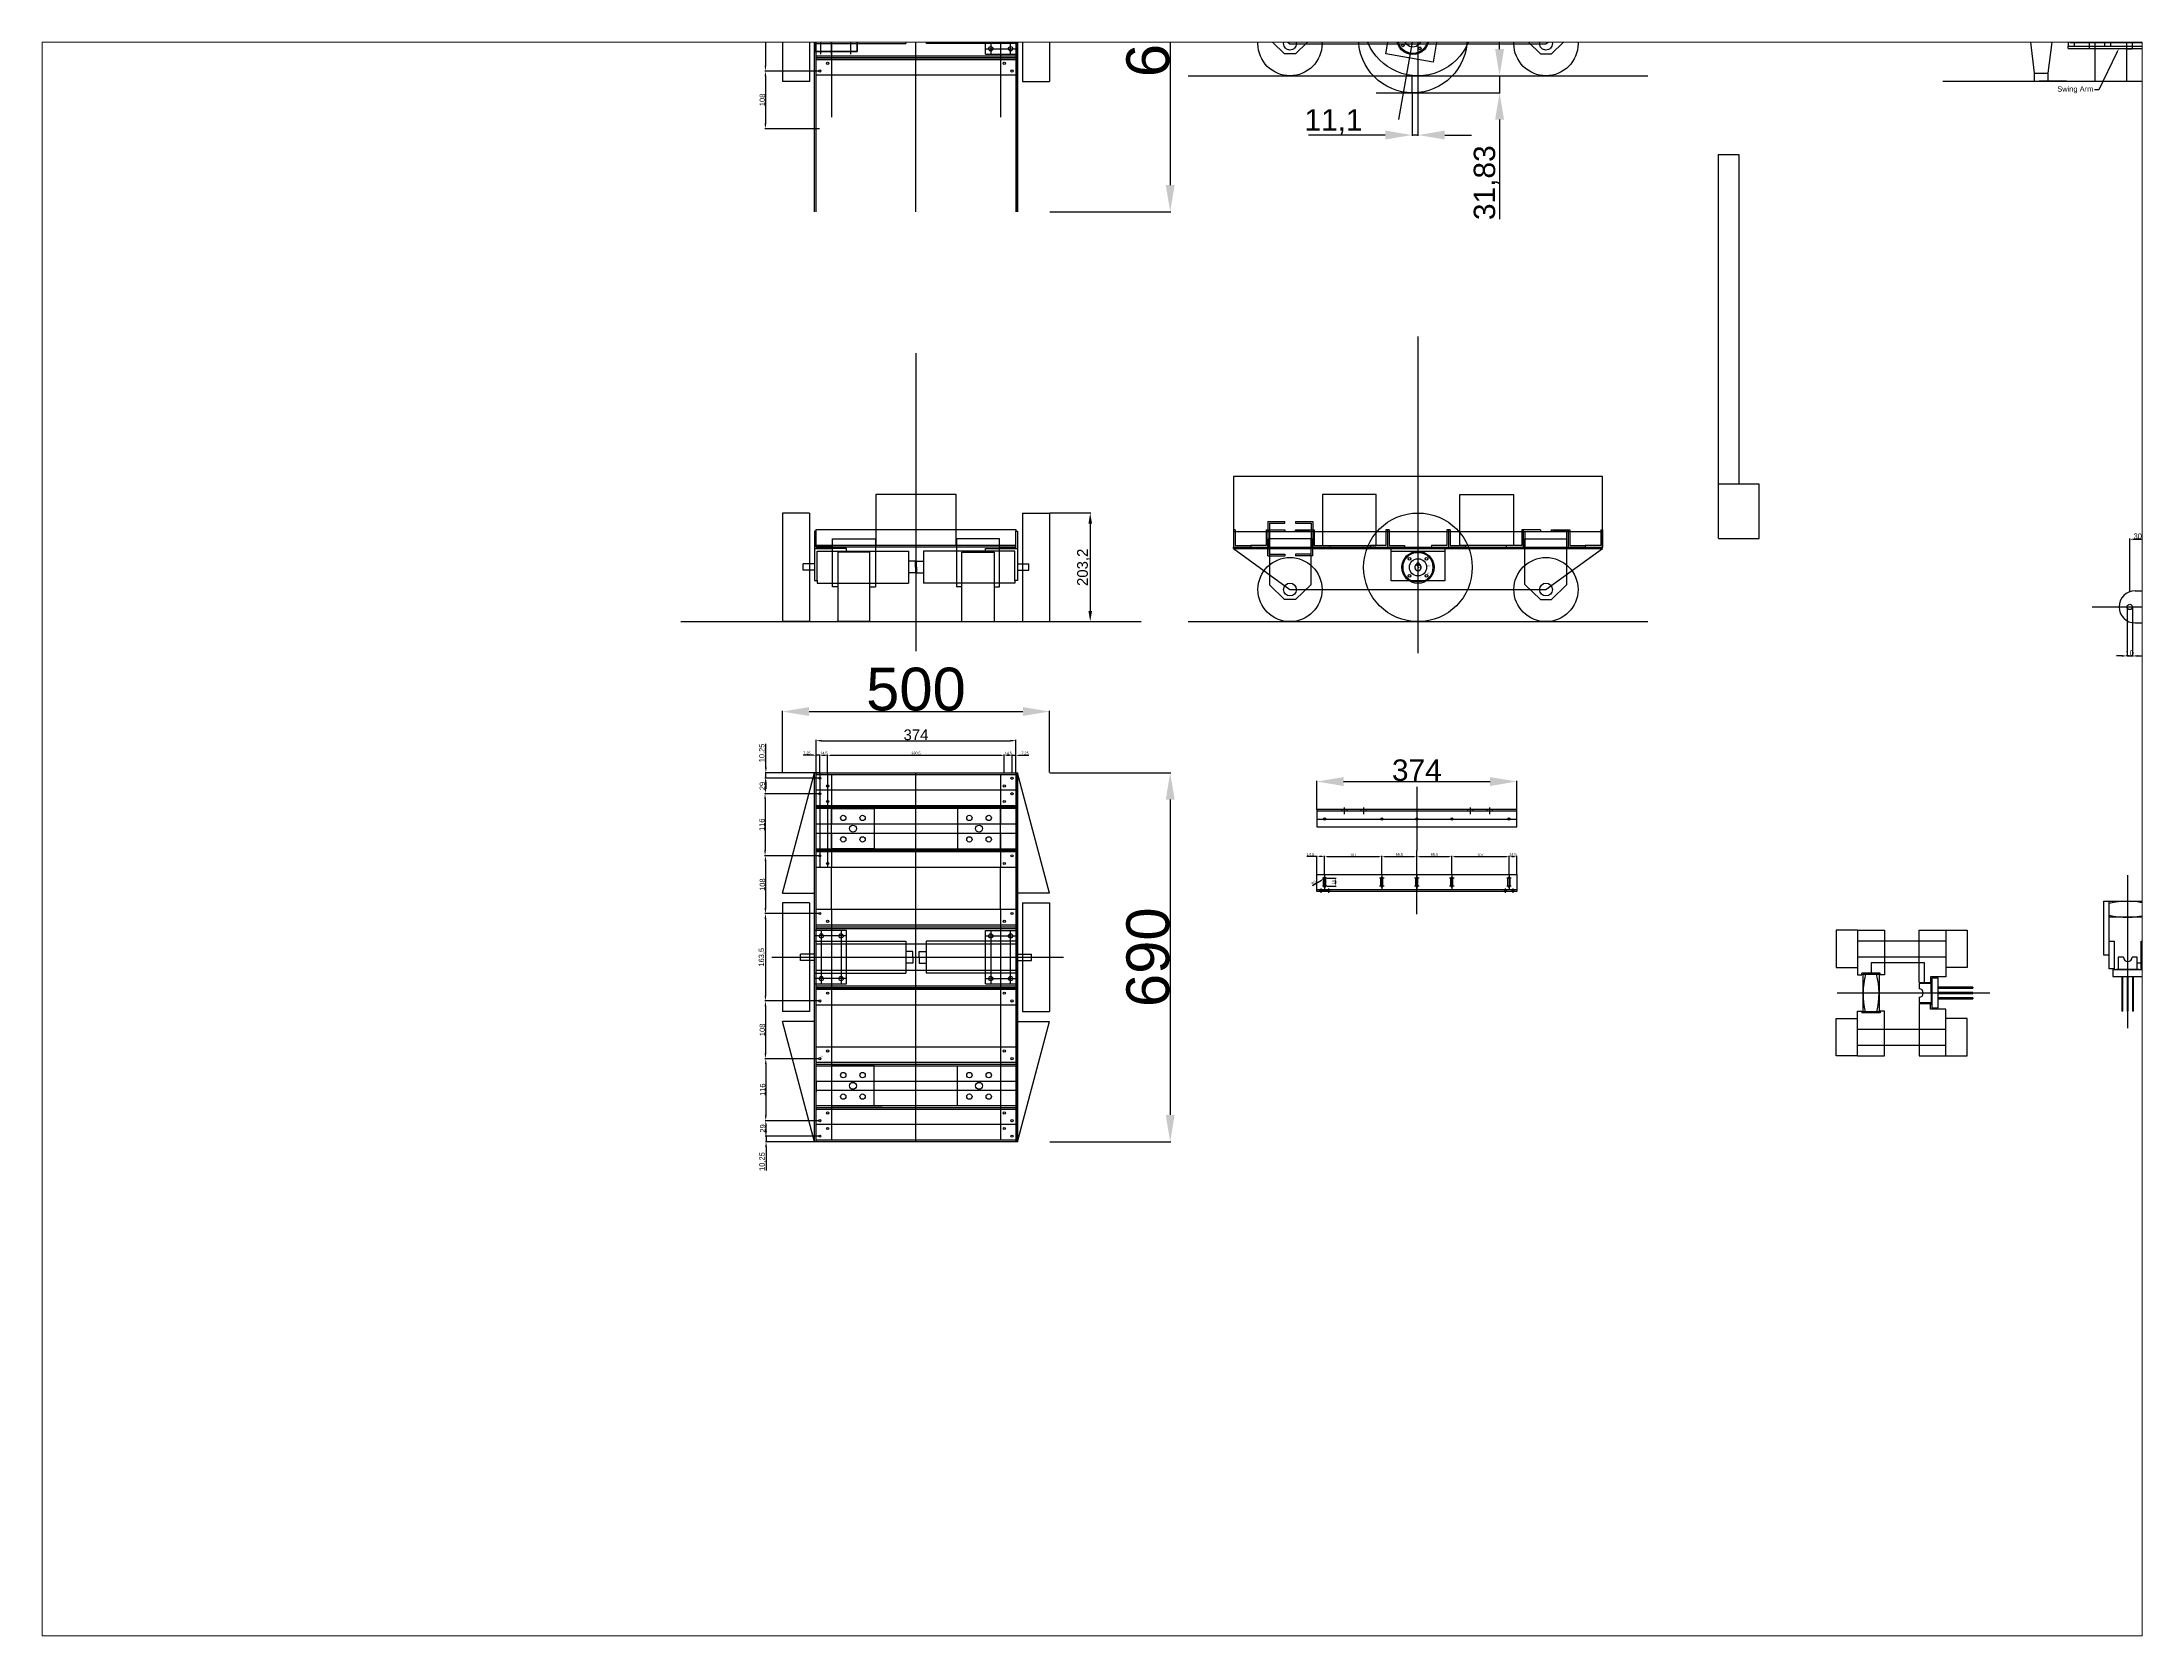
# Paper-space layout 'Layout2' of a CAD drawing. Header units: millimetres. Extents: x 26 to 231, y 20 to 176.
# The model-space entities are those that its viewports show. They can reach past a viewport. Long polylines and large blocks are cut down to what shows.
import ezdxf
from ezdxf import colors
from ezdxf.entities.mleader import LeaderData, LeaderLine
from ezdxf.math import Vec2, Vec3

# ---------------------------------------------------------------- set-up
doc = ezdxf.new("R2010")
doc.units = ezdxf.units.MM
doc.linetypes.add('ACAD_ISO03W100', pattern=[30, 12, -18])
doc.styles.get("Standard").update_dxf_attribs({"font": 'arial.ttf'})
doc.dimstyles.new('ISO-25', dxfattribs={"dimtxt": 40, "dimasz": 50, "dimexe": 1.25, "dimexo": 0.625, "dimtad": 1, "dimtxsty": 'Standard', "dimcen": 2.5, "dimadec": 0, "dimazin": 0, "dimtfac": 1, "dimtmove": 0, "dimatfit": 3, "dimfxl": 1, "dimarcsym": 0})

# ---------------------------------------------------------------- blocks, each defined once
blk = doc.blocks.new('*D1')
at = {"color": 0, "lineweight": -2, "transparency": 16777216}
for p, q in [((0, 690.6), (0, 805.8)), ((50, 804.5), (450, 804.5)), ((500, 690.6), (500, 805.8))]:
    blk.add_line(p, q, dxfattribs=at)
at = {"color": 0, "transparency": 16777216}
for points in [[(50, 812.8), (50, 796.2), (0, 804.5)], [(450, 812.8), (450, 796.2), (500, 804.5)]]:
    blk.add_solid(points, dxfattribs=at)
at = {"layer": 'Defpoints', "color": 0, "transparency": 16777216}
for p in [(500, 804.5), (0, 690), (500, 690)]:
    blk.add_point(p, dxfattribs=at)
at = {"color": 0, "transparency": 16777216, "insert": (250, 846), "char_height": 5, "attachment_point": 5}
blk.add_mtext('{\\H16x;500}', dxfattribs=at)
blk = doc.blocks.new('*D2')
at = {"color": 0, "lineweight": -2, "transparency": 16777216}
for p, q in [((500.6, 690), (726.9, 690)), ((725.6, 640), (725.6, 50)), ((500.6, 0), (726.9, 0))]:
    blk.add_line(p, q, dxfattribs=at)
at = {"color": 0, "transparency": 16777216}
for points in [[(717.3, 640), (734, 640), (725.6, 690)], [(717.3, 50), (734, 50), (725.6, 0)]]:
    blk.add_solid(points, dxfattribs=at)
at = {"layer": 'Defpoints', "color": 0, "transparency": 16777216}
for p in [(500, 690), (500, 0), (725.6, 0)]:
    blk.add_point(p, dxfattribs=at)
at = {"color": 0, "transparency": 16777216, "insert": (684.2, 345), "char_height": 5, "attachment_point": 5, "rotation": 90}
blk.add_mtext('{\\H16x;690}', dxfattribs=at)
blk = doc.blocks.new('*D3')
at = {"color": 0, "lineweight": -2, "transparency": 16777216}
for p, q in [((1019.2, 493), (1035.9, 493)), ((1019.2, 478), (1035.9, 478)), ((1034.7, 488), (1034.7, 483))]:
    blk.add_line(p, q, dxfattribs=at)
at = {"color": 0, "transparency": 16777216}
for points in [[(1033.8, 488), (1035.5, 488), (1034.7, 493)], [(1033.8, 483), (1035.5, 483), (1034.7, 478)]]:
    blk.add_solid(points, dxfattribs=at)
at = {"layer": 'Defpoints', "color": 0, "transparency": 16777216}
for p in [(1018.6, 493), (1018.6, 478), (1034.7, 478)]:
    blk.add_point(p, dxfattribs=at)
at = {"color": 0, "transparency": 16777216, "insert": (1031.5, 485.5), "char_height": 5, "attachment_point": 5, "rotation": 90}
blk.add_mtext('15', dxfattribs=at)
blk = doc.blocks.new('*D6')
at = {"color": 0, "lineweight": -2, "transparency": 16777216}
for p, q in [((63, 690.6), (63, 751.3)), ((73, 750), (427, 750)), ((437, 690.6), (437, 751.3))]:
    blk.add_line(p, q, dxfattribs=at)
at = {"color": 0, "transparency": 16777216}
for points in [[(73, 751.7), (73, 748.4), (63, 750)], [(427, 751.7), (427, 748.4), (437, 750)]]:
    blk.add_solid(points, dxfattribs=at)
at = {"layer": 'Defpoints', "color": 0, "transparency": 16777216}
for p in [(437, 750), (63, 690), (437, 690)]:
    blk.add_point(p, dxfattribs=at)
at = {"color": 0, "transparency": 16777216, "insert": (250, 760.9), "char_height": 20, "attachment_point": 5}
blk.add_mtext('374', dxfattribs=at)
blk = doc.blocks.new('*D7')
at = {"color": 0, "lineweight": -2, "transparency": 16777216}
for p, q in [((58, 722.7), (38.8, 722.7)), ((63, 691.3), (63, 723.9)), ((70.2, 722.7), (63, 722.7)), ((70.2, 690.6), (70.2, 723.9)), ((75.2, 722.7), (80.2, 722.7))]:
    blk.add_line(p, q, dxfattribs=at)
at = {"color": 0, "transparency": 16777216}
for points in [[(58, 723.5), (58, 721.8), (63, 722.7)], [(75.2, 723.5), (75.2, 721.8), (70.2, 722.7)]]:
    blk.add_solid(points, dxfattribs=at)
at = {"layer": 'Defpoints', "color": 0, "transparency": 16777216}
for p in [(70.2, 722.7), (63, 690.6), (70.2, 690)]:
    blk.add_point(p, dxfattribs=at)
at = {"color": 0, "transparency": 16777216, "insert": (45.9, 726.3), "char_height": 5, "attachment_point": 5}
blk.add_mtext('7,25', dxfattribs=at)
blk = doc.blocks.new('*D8')
at = {"color": 0, "lineweight": -2, "transparency": 16777216}
for p, q in [((70.2, 691.3), (70.2, 723.9)), ((75.2, 722.7), (79.7, 722.7)), ((84.7, 691.3), (84.7, 723.9))]:
    blk.add_line(p, q, dxfattribs=at)
at = {"color": 0, "transparency": 16777216}
for points in [[(75.2, 723.5), (75.2, 721.8), (70.2, 722.7)], [(79.7, 723.5), (79.7, 721.8), (84.7, 722.7)]]:
    blk.add_solid(points, dxfattribs=at)
at = {"layer": 'Defpoints', "color": 0, "transparency": 16777216}
for p in [(84.7, 722.7), (70.2, 690.6), (84.7, 690.6)]:
    blk.add_point(p, dxfattribs=at)
at = {"color": 0, "transparency": 16777216, "insert": (77.7, 726.3), "char_height": 5, "attachment_point": 5}
blk.add_mtext('14,5', dxfattribs=at)
blk = doc.blocks.new('*D9')
at = {"color": 0, "lineweight": -2, "transparency": 16777216}
for p, q in [((69.6, 679.8), (-33, 679.8)), ((-31.7, 669.8), (-31.7, 660.8)), ((69.6, 650.8), (-33, 650.8))]:
    blk.add_line(p, q, dxfattribs=at)
at = {"color": 0, "transparency": 16777216}
for points in [[(-33.4, 669.8), (-30, 669.8), (-31.7, 679.8)], [(-33.4, 660.8), (-30, 660.8), (-31.7, 650.8)]]:
    blk.add_solid(points, dxfattribs=at)
at = {"layer": 'Defpoints', "color": 0, "transparency": 16777216}
for p in [(70.2, 679.8), (-31.7, 650.8), (70.2, 650.8)]:
    blk.add_point(p, dxfattribs=at)
at = {"color": 0, "transparency": 16777216, "insert": (-37.4, 665.2), "char_height": 10, "attachment_point": 5, "rotation": 90}
blk.add_mtext('29', dxfattribs=at)
blk = doc.blocks.new('*D10')
at = {"color": 0, "lineweight": -2, "transparency": 16777216}
for p, q in [((69.6, 650.8), (-33.6, 650.8)), ((-32.3, 640.8), (-32.3, 544.8)), ((69.6, 534.8), (-33.6, 534.8))]:
    blk.add_line(p, q, dxfattribs=at)
at = {"color": 0, "transparency": 16777216}
for points in [[(-34, 640.8), (-30.7, 640.8), (-32.3, 650.8)], [(-34, 544.8), (-30.7, 544.8), (-32.3, 534.8)]]:
    blk.add_solid(points, dxfattribs=at)
at = {"layer": 'Defpoints', "color": 0, "transparency": 16777216}
for p in [(70.2, 650.8), (-32.3, 534.8), (70.2, 534.8)]:
    blk.add_point(p, dxfattribs=at)
at = {"color": 0, "transparency": 16777216, "insert": (-38.1, 592.8), "char_height": 10, "attachment_point": 5, "rotation": 90}
blk.add_mtext('116', dxfattribs=at)
blk = doc.blocks.new('*D11')
at = {"color": 0, "lineweight": -2, "transparency": 16777216}
for p, q in [((69.6, 534.8), (-32.9, 534.8)), ((-31.6, 524.8), (-31.6, 436.8)), ((69.6, 426.8), (-32.9, 426.8))]:
    blk.add_line(p, q, dxfattribs=at)
at = {"color": 0, "transparency": 16777216}
for points in [[(-33.3, 524.8), (-29.9, 524.8), (-31.6, 534.8)], [(-33.3, 436.8), (-29.9, 436.8), (-31.6, 426.8)]]:
    blk.add_solid(points, dxfattribs=at)
at = {"layer": 'Defpoints', "color": 0, "transparency": 16777216}
for p in [(70.2, 534.8), (-31.6, 426.8), (70.2, 426.8)]:
    blk.add_point(p, dxfattribs=at)
at = {"color": 0, "transparency": 16777216, "insert": (-37.3, 480.8), "char_height": 10, "attachment_point": 5, "rotation": 90}
blk.add_mtext('108', dxfattribs=at)
blk = doc.blocks.new('*D12')
at = {"color": 0, "lineweight": -2, "transparency": 16777216}
for p, q in [((69.6, 426.8), (-32.9, 426.8)), ((-31.6, 416.8), (-31.6, 273.2)), ((69.6, 263.2), (-32.9, 263.2))]:
    blk.add_line(p, q, dxfattribs=at)
at = {"color": 0, "transparency": 16777216}
for points in [[(-33.3, 416.8), (-30, 416.8), (-31.6, 426.8)], [(-33.3, 273.2), (-30, 273.2), (-31.6, 263.2)]]:
    blk.add_solid(points, dxfattribs=at)
at = {"layer": 'Defpoints', "color": 0, "transparency": 16777216}
for p in [(70.2, 426.8), (-31.6, 263.2), (70.2, 263.2)]:
    blk.add_point(p, dxfattribs=at)
at = {"color": 0, "transparency": 16777216, "insert": (-38.3, 345), "char_height": 10, "attachment_point": 5, "rotation": 90}
blk.add_mtext('163,5', dxfattribs=at)
blk = doc.blocks.new('*D13')
at = {"color": 0, "lineweight": -2, "transparency": 16777216}
for p, q in [((69.6, 263.2), (-32.9, 263.2)), ((-31.6, 253.2), (-31.6, 165.2)), ((69.6, 155.2), (-32.9, 155.2))]:
    blk.add_line(p, q, dxfattribs=at)
at = {"color": 0, "transparency": 16777216}
for points in [[(-33.3, 253.2), (-30, 253.2), (-31.6, 263.2)], [(-33.3, 165.2), (-30, 165.2), (-31.6, 155.2)]]:
    blk.add_solid(points, dxfattribs=at)
at = {"layer": 'Defpoints', "color": 0, "transparency": 16777216}
for p in [(70.2, 263.2), (-31.6, 155.2), (70.2, 155.2)]:
    blk.add_point(p, dxfattribs=at)
at = {"color": 0, "transparency": 16777216, "insert": (-37.4, 209.2), "char_height": 10, "attachment_point": 5, "rotation": 90}
blk.add_mtext('108', dxfattribs=at)
blk = doc.blocks.new('*D14')
at = {"color": 0, "lineweight": -2, "transparency": 16777216}
for p, q in [((69.6, 155.2), (-32.3, 155.2)), ((-31, 145.2), (-31, 49.3)), ((69.6, 39.3), (-32.3, 39.3))]:
    blk.add_line(p, q, dxfattribs=at)
at = {"color": 0, "transparency": 16777216}
for points in [[(-32.7, 145.2), (-29.3, 145.2), (-31, 155.2)], [(-32.7, 49.3), (-29.3, 49.3), (-31, 39.3)]]:
    blk.add_solid(points, dxfattribs=at)
at = {"layer": 'Defpoints', "color": 0, "transparency": 16777216}
for p in [(70.2, 155.2), (-31, 39.3), (70.2, 39.3)]:
    blk.add_point(p, dxfattribs=at)
at = {"color": 0, "transparency": 16777216, "insert": (-36.7, 97.3), "char_height": 10, "attachment_point": 5, "rotation": 90}
blk.add_mtext('116', dxfattribs=at)
blk = doc.blocks.new('*D15')
at = {"color": 0, "lineweight": -2, "transparency": 16777216}
for p, q in [((69.6, 39.3), (-32.2, 39.3)), ((69.6, 10.3), (-32.2, 10.3)), ((-31, 34.3), (-31, 15.3))]:
    blk.add_line(p, q, dxfattribs=at)
at = {"color": 0, "transparency": 16777216}
for points in [[(-31.8, 34.3), (-30.2, 34.3), (-31, 39.3)], [(-31.8, 15.3), (-30.2, 15.3), (-31, 10.3)]]:
    blk.add_solid(points, dxfattribs=at)
at = {"layer": 'Defpoints', "color": 0, "transparency": 16777216}
for p in [(-31, 10.3), (70.2, 39.3), (70.2, 10.3)]:
    blk.add_point(p, dxfattribs=at)
at = {"color": 0, "transparency": 16777216, "insert": (-36.7, 24.8), "char_height": 10, "attachment_point": 5, "rotation": 90}
blk.add_mtext('29', dxfattribs=at)
blk = doc.blocks.new('*D16')
at = {"color": 0, "lineweight": -2, "transparency": 16777216}
for p, q in [((-30.8, 700), (-30.8, 744.1)), ((69.6, 690), (-32.1, 690)), ((69.6, 679.8), (-32.1, 679.8)), ((-30.8, 679.8), (-30.8, 690)), ((-30.8, 669.8), (-30.8, 659.8))]:
    blk.add_line(p, q, dxfattribs=at)
at = {"color": 0, "transparency": 16777216}
for points in [[(-32.5, 700), (-29.2, 700), (-30.8, 690)], [(-32.5, 669.8), (-29.2, 669.8), (-30.8, 679.8)]]:
    blk.add_solid(points, dxfattribs=at)
at = {"layer": 'Defpoints', "color": 0, "transparency": 16777216}
for p in [(-30.8, 690), (70.2, 690), (70.2, 679.8)]:
    blk.add_point(p, dxfattribs=at)
at = {"color": 0, "transparency": 16777216, "insert": (-37.5, 727.1), "char_height": 10, "attachment_point": 5, "rotation": 90}
blk.add_mtext('10,25', dxfattribs=at)
blk = doc.blocks.new('*D17')
at = {"color": 0, "lineweight": -2, "transparency": 16777216}
for p, q in [((69.6, 10.3), (-31.7, 10.3)), ((69, 0), (-31.7, 0)), ((-30.5, 20.3), (-30.5, 30.3)), ((-30.5, 10.3), (-30.5, 0)), ((-30.5, -10), (-30.5, -54.1))]:
    blk.add_line(p, q, dxfattribs=at)
at = {"color": 0, "transparency": 16777216}
for points in [[(-32.2, 20.3), (-28.8, 20.3), (-30.5, 10.3)], [(-32.2, -10), (-28.8, -10), (-30.5, 0)]]:
    blk.add_solid(points, dxfattribs=at)
at = {"layer": 'Defpoints', "color": 0, "transparency": 16777216}
for p in [(-30.5, 0), (69.6, 0), (70.2, 10.3)]:
    blk.add_point(p, dxfattribs=at)
at = {"color": 0, "transparency": 16777216, "insert": (-37.1, -37.1), "char_height": 10, "attachment_point": 5, "rotation": 90}
blk.add_mtext('10,25', dxfattribs=at)
blk = doc.blocks.new('*D18')
at = {"color": 0, "lineweight": -2, "transparency": 16777216}
for p, q in [((84.7, 691.9), (84.7, 723.9)), ((89.7, 722.7), (410.3, 722.7)), ((415.3, 691.9), (415.3, 723.9))]:
    blk.add_line(p, q, dxfattribs=at)
at = {"color": 0, "transparency": 16777216}
for points in [[(89.7, 723.5), (89.7, 721.8), (84.7, 722.7)], [(410.3, 723.5), (410.3, 721.8), (415.3, 722.7)]]:
    blk.add_solid(points, dxfattribs=at)
at = {"layer": 'Defpoints', "color": 0, "transparency": 16777216}
for p in [(415.3, 722.7), (84.7, 691.3), (415.3, 691.3)]:
    blk.add_point(p, dxfattribs=at)
at = {"color": 0, "transparency": 16777216, "insert": (250, 726.3), "char_height": 5, "attachment_point": 5}
blk.add_mtext('330,5', dxfattribs=at)
blk = doc.blocks.new('*D19')
at = {"color": 0, "lineweight": -2, "transparency": 16777216}
for p, q in [((415.3, 690.6), (415.3, 723.9)), ((420.3, 722.7), (424.8, 722.7)), ((429.8, 690.6), (429.8, 723.9))]:
    blk.add_line(p, q, dxfattribs=at)
at = {"color": 0, "transparency": 16777216}
for points in [[(420.3, 723.5), (420.3, 721.8), (415.3, 722.7)], [(424.8, 723.5), (424.8, 721.8), (429.8, 722.7)]]:
    blk.add_solid(points, dxfattribs=at)
at = {"layer": 'Defpoints', "color": 0, "transparency": 16777216}
for p in [(429.8, 722.7), (415.3, 690), (429.8, 690)]:
    blk.add_point(p, dxfattribs=at)
at = {"color": 0, "transparency": 16777216, "insert": (422.5, 726.3), "char_height": 5, "attachment_point": 5}
blk.add_mtext('14,5', dxfattribs=at)
blk = doc.blocks.new('*D20')
at = {"color": 0, "lineweight": -2, "transparency": 16777216}
for p, q in [((424.8, 722.7), (419.8, 722.7)), ((429.8, 691.2), (429.8, 723.9)), ((429.8, 722.7), (437, 722.7)), ((437, 691.2), (437, 723.9)), ((442, 722.7), (461.2, 722.7))]:
    blk.add_line(p, q, dxfattribs=at)
at = {"color": 0, "transparency": 16777216}
for points in [[(424.8, 723.5), (424.8, 721.8), (429.8, 722.7)], [(442, 723.5), (442, 721.8), (437, 722.7)]]:
    blk.add_solid(points, dxfattribs=at)
at = {"layer": 'Defpoints', "color": 0, "transparency": 16777216}
for p in [(437, 722.7), (429.8, 690.6), (437, 690.6)]:
    blk.add_point(p, dxfattribs=at)
at = {"color": 0, "transparency": 16777216, "insert": (454.1, 726.3), "char_height": 5, "attachment_point": 5}
blk.add_mtext('7,25', dxfattribs=at)
blk = doc.blocks.new('*D21')
at = {"color": 0, "lineweight": -2, "transparency": 16777216}
for p, q in [((1000, 533.3), (981.2, 533.3)), ((1000, 500.6), (1000, 534.5)), ((1009.5, 533.3), (1005, 533.3)), ((1014.5, 500.6), (1014.5, 534.5))]:
    blk.add_line(p, q, dxfattribs=at)
at = {"color": 0, "transparency": 16777216}
for points in [[(1005, 534.1), (1005, 532.5), (1000, 533.3)], [(1009.5, 534.1), (1009.5, 532.5), (1014.5, 533.3)]]:
    blk.add_solid(points, dxfattribs=at)
at = {"layer": 'Defpoints', "color": 0, "transparency": 16777216}
for p in [(1014.5, 533.3), (1000, 500), (1014.5, 500)]:
    blk.add_point(p, dxfattribs=at)
at = {"color": 0, "transparency": 16777216, "insert": (988.1, 536.9), "char_height": 5, "attachment_point": 5}
blk.add_mtext('14,5', dxfattribs=at)
blk = doc.blocks.new('*D22')
at = {"color": 0, "lineweight": -2, "transparency": 16777216}
for p, q in [((1014.5, 501.2), (1014.5, 534.5)), ((1019.5, 533.2), (1116.5, 533.2)), ((1121.5, 500.6), (1121.5, 534.5))]:
    blk.add_line(p, q, dxfattribs=at)
at = {"color": 0, "transparency": 16777216}
for points in [[(1019.5, 534), (1019.5, 532.4), (1014.5, 533.2)], [(1116.5, 534), (1116.5, 532.4), (1121.5, 533.2)]]:
    blk.add_solid(points, dxfattribs=at)
at = {"layer": 'Defpoints', "color": 0, "transparency": 16777216}
for p in [(1121.5, 533.2), (1014.5, 500.6), (1121.5, 500)]:
    blk.add_point(p, dxfattribs=at)
at = {"color": 0, "transparency": 16777216, "insert": (1068, 536.4), "char_height": 5, "attachment_point": 5}
blk.add_mtext('107', dxfattribs=at)
blk = doc.blocks.new('*D23')
at = {"color": 0, "lineweight": -2, "transparency": 16777216}
for p, q in [((1121.5, 500.6), (1121.5, 534.5)), ((1126.5, 533.2), (1182, 533.2)), ((1187, 501.2), (1187, 534.5))]:
    blk.add_line(p, q, dxfattribs=at)
at = {"color": 0, "transparency": 16777216}
for points in [[(1126.5, 534), (1126.5, 532.4), (1121.5, 533.2)], [(1182, 534), (1182, 532.4), (1187, 533.2)]]:
    blk.add_solid(points, dxfattribs=at)
at = {"layer": 'Defpoints', "color": 0, "transparency": 16777216}
for p in [(1187, 533.2), (1121.5, 500), (1187, 500.6)]:
    blk.add_point(p, dxfattribs=at)
at = {"color": 0, "transparency": 16777216, "insert": (1154.2, 536.8), "char_height": 5, "attachment_point": 5}
blk.add_mtext('65,5', dxfattribs=at)
blk = doc.blocks.new('*D24')
at = {"color": 0, "lineweight": -2, "transparency": 16777216}
for p, q in [((1187, 500.6), (1187, 534.5)), ((1192, 533.2), (1247.5, 533.2)), ((1252.5, 500.6), (1252.5, 534.5))]:
    blk.add_line(p, q, dxfattribs=at)
at = {"color": 0, "transparency": 16777216}
for points in [[(1192, 534), (1192, 532.4), (1187, 533.2)], [(1247.5, 534), (1247.5, 532.4), (1252.5, 533.2)]]:
    blk.add_solid(points, dxfattribs=at)
at = {"layer": 'Defpoints', "color": 0, "transparency": 16777216}
for p in [(1252.5, 533.2), (1187, 500), (1252.5, 500)]:
    blk.add_point(p, dxfattribs=at)
at = {"color": 0, "transparency": 16777216, "insert": (1219.8, 536.8), "char_height": 5, "attachment_point": 5}
blk.add_mtext('65,5', dxfattribs=at)
blk = doc.blocks.new('*D25')
at = {"color": 0, "lineweight": -2, "transparency": 16777216}
for p, q in [((1252.5, 501.2), (1252.5, 534.5)), ((1257.5, 533.2), (1354.5, 533.2)), ((1359.5, 500.6), (1359.5, 534.5))]:
    blk.add_line(p, q, dxfattribs=at)
at = {"color": 0, "transparency": 16777216}
for points in [[(1257.5, 534), (1257.5, 532.4), (1252.5, 533.2)], [(1354.5, 534), (1354.5, 532.4), (1359.5, 533.2)]]:
    blk.add_solid(points, dxfattribs=at)
at = {"layer": 'Defpoints', "color": 0, "transparency": 16777216}
for p in [(1359.5, 533.2), (1252.5, 500.6), (1359.5, 500)]:
    blk.add_point(p, dxfattribs=at)
at = {"color": 0, "transparency": 16777216, "insert": (1306, 536.4), "char_height": 5, "attachment_point": 5}
blk.add_mtext('107', dxfattribs=at)
blk = doc.blocks.new('*D26')
at = {"color": 0, "lineweight": -2, "transparency": 16777216}
for p, q in [((1359.5, 500.6), (1359.5, 534.5)), ((1364.5, 533.2), (1369, 533.2)), ((1374, 500.6), (1374, 534.5))]:
    blk.add_line(p, q, dxfattribs=at)
at = {"color": 0, "transparency": 16777216}
for points in [[(1364.5, 534), (1364.5, 532.4), (1359.5, 533.2)], [(1369, 534), (1369, 532.4), (1374, 533.2)]]:
    blk.add_solid(points, dxfattribs=at)
at = {"layer": 'Defpoints', "color": 0, "transparency": 16777216}
for p in [(1374, 533.2), (1359.5, 500), (1374, 500)]:
    blk.add_point(p, dxfattribs=at)
at = {"color": 0, "transparency": 16777216, "insert": (1366.8, 536.8), "char_height": 5, "attachment_point": 5}
blk.add_mtext('14,5', dxfattribs=at)
blk = doc.blocks.new('*D27')
at = {"color": 0, "lineweight": -2, "transparency": 16777216}
for p, q in [((1000, 621.6), (1000, 674.8)), ((1050, 673.6), (1324, 673.6)), ((1374, 621.6), (1374, 674.8))]:
    blk.add_line(p, q, dxfattribs=at)
at = {"color": 0, "transparency": 16777216}
for points in [[(1050, 681.9), (1050, 665.2), (1000, 673.6)], [(1324, 681.9), (1324, 665.2), (1374, 673.6)]]:
    blk.add_solid(points, dxfattribs=at)
at = {"layer": 'Defpoints', "color": 0, "transparency": 16777216}
for p in [(1374, 673.6), (1000, 621), (1374, 621)]:
    blk.add_point(p, dxfattribs=at)
at = {"color": 0, "transparency": 16777216, "insert": (1187, 694.6), "char_height": 40, "attachment_point": 5}
blk.add_mtext('374', dxfattribs=at)
blk = doc.blocks.new('*D28')
at = {"color": 0, "linetype": 'ACAD_ISO03W100', "lineweight": -2, "transparency": 16777216}
for p, q in [((991.8, 479.2), (1008.5, 489.4)), ((1014.5, 493), (1012.8, 492))]:
    blk.add_line(p, q, dxfattribs=at)
blk.add_arc((1014.5, 493), 2, 197.9049, 247.1309, dxfattribs=at)
at = {"color": 0, "linetype": 'ACAD_ISO03W100', "transparency": 16777216}
blk.add_solid([(1008.1, 490.1), (1009, 488.6), (1012.8, 492)], dxfattribs=at)
at = {"layer": 'Defpoints', "color": 0, "linetype": 'ACAD_ISO03W100', "transparency": 16777216}
for p in [(1012.8, 492), (1014.5, 493)]:
    blk.add_point(p, dxfattribs=at)
at = {"color": 0, "linetype": 'ACAD_ISO03W100', "transparency": 16777216, "insert": (994.2, 484.3), "char_height": 5, "attachment_point": 5, "rotation": 31.3211}
blk.add_mtext('R2', dxfattribs=at)
blk = doc.blocks.new('*D29')
at = {"color": 0, "linetype": 'ACAD_ISO03W100', "lineweight": -2, "transparency": 16777216}
for p, q in [((500.6, 1175.8), (577.3, 1175.8)), ((576, 1155.8), (576, 992.6)), ((500.6, 972.6), (577.3, 972.6))]:
    blk.add_line(p, q, dxfattribs=at)
at = {"color": 0, "linetype": 'ACAD_ISO03W100', "transparency": 16777216}
for points in [[(572.7, 1155.8), (579.4, 1155.8), (576, 1175.8)], [(572.7, 992.6), (579.4, 992.6), (576, 972.6)]]:
    blk.add_solid(points, dxfattribs=at)
at = {"layer": 'Defpoints', "color": 0, "linetype": 'ACAD_ISO03W100', "transparency": 16777216}
for p in [(500, 1175.8), (500, 972.6), (576, 972.6)]:
    blk.add_point(p, dxfattribs=at)
at = {"color": 0, "linetype": 'ACAD_ISO03W100', "transparency": 16777216, "insert": (563.4, 1074.2), "char_height": 20, "attachment_point": 5, "rotation": 90}
blk.add_mtext('203,2', dxfattribs=at)
blk = doc.blocks.new('*D30')
at = {"color": 0, "lineweight": -2, "transparency": 16777216}
for p, q in [((2520.7, 1029), (2520.7, 1127.9)), ((2530.7, 1126.7), (2540.7, 1126.7)), ((2550.7, 1030.7), (2550.7, 1127.9))]:
    blk.add_line(p, q, dxfattribs=at)
at = {"color": 0, "transparency": 16777216}
for points in [[(2530.7, 1128.3), (2530.7, 1125), (2520.7, 1126.7)], [(2540.7, 1128.3), (2540.7, 1125), (2550.7, 1126.7)]]:
    blk.add_solid(points, dxfattribs=at)
at = {"layer": 'Defpoints', "color": 0, "transparency": 16777216}
for p in [(2550.7, 1126.7), (2520.7, 1028.4), (2550.7, 1030.1)]:
    blk.add_point(p, dxfattribs=at)
at = {"color": 0, "transparency": 16777216, "insert": (2535.7, 1132.4), "char_height": 10, "attachment_point": 5}
blk.add_mtext('30', dxfattribs=at)
blk = doc.blocks.new('*D31')
at = {"color": 0, "lineweight": -2, "transparency": 16777216}
for p, q in [((2540.7, 1126.7), (2530.7, 1126.7)), ((2550.7, 1030.7), (2550.7, 1127.9)), ((2550.7, 1126.7), (2570.7, 1126.7)), ((2570.7, 1030.7), (2570.7, 1127.9)), ((2580.7, 1126.7), (2590.7, 1126.7))]:
    blk.add_line(p, q, dxfattribs=at)
at = {"color": 0, "transparency": 16777216}
for points in [[(2540.7, 1128.3), (2540.7, 1125), (2550.7, 1126.7)], [(2580.7, 1128.3), (2580.7, 1125), (2570.7, 1126.7)]]:
    blk.add_solid(points, dxfattribs=at)
at = {"layer": 'Defpoints', "color": 0, "transparency": 16777216}
for p in [(2570.7, 1126.7), (2550.7, 1030.1), (2570.7, 1030.1)]:
    blk.add_point(p, dxfattribs=at)
at = {"color": 0, "transparency": 16777216, "insert": (2560.7, 1132.4), "char_height": 10, "attachment_point": 5}
blk.add_mtext('20', dxfattribs=at)
blk = doc.blocks.new('*D32')
at = {"color": 0, "lineweight": -2, "transparency": 16777216}
for p, q in [((2560.7, 1126.7), (2550.7, 1126.7)), ((2570.7, 1030.7), (2570.7, 1127.9)), ((2570.7, 1126.7), (2590.7, 1126.7)), ((2590.7, 1030.7), (2590.7, 1127.9)), ((2600.7, 1126.7), (2610.7, 1126.7))]:
    blk.add_line(p, q, dxfattribs=at)
at = {"color": 0, "transparency": 16777216}
for points in [[(2560.7, 1128.3), (2560.7, 1125), (2570.7, 1126.7)], [(2600.7, 1128.3), (2600.7, 1125), (2590.7, 1126.7)]]:
    blk.add_solid(points, dxfattribs=at)
at = {"layer": 'Defpoints', "color": 0, "transparency": 16777216}
for p in [(2590.7, 1126.7), (2570.7, 1030.1), (2590.7, 1030.1)]:
    blk.add_point(p, dxfattribs=at)
at = {"color": 0, "transparency": 16777216, "insert": (2580.7, 1132.4), "char_height": 10, "attachment_point": 5}
blk.add_mtext('20', dxfattribs=at)
blk = doc.blocks.new('*D36')
at = {"color": 0, "lineweight": -2, "transparency": 16777216}
for p, q in [((2515.7, 999.5), (2515.7, 907.3)), ((2525.7, 999.5), (2525.7, 907.3)), ((2505.7, 908.5), (2495.7, 908.5)), ((2515.7, 908.5), (2525.7, 908.5)), ((2535.7, 908.5), (2545.7, 908.5))]:
    blk.add_line(p, q, dxfattribs=at)
at = {"color": 0, "transparency": 16777216}
for points in [[(2505.7, 910.2), (2505.7, 906.8), (2515.7, 908.5)], [(2535.7, 910.2), (2535.7, 906.8), (2525.7, 908.5)]]:
    blk.add_solid(points, dxfattribs=at)
at = {"layer": 'Defpoints', "color": 0, "transparency": 16777216}
for p in [(2515.7, 1000.1), (2525.7, 1000.1), (2525.7, 908.5)]:
    blk.add_point(p, dxfattribs=at)
at = {"color": 0, "transparency": 16777216, "insert": (2520.7, 914.2), "char_height": 10, "attachment_point": 5}
blk.add_mtext('10', dxfattribs=at)
blk = doc.blocks.new('*D37')
at = {"color": 0, "lineweight": -2, "transparency": 16777216}
for p, q in [((2566.7, 999.5), (2566.7, 907.7)), ((2574.7, 999.5), (2574.7, 907.7)), ((2556.7, 908.9), (2546.7, 908.9)), ((2566.7, 908.9), (2574.7, 908.9)), ((2584.7, 908.9), (2594.7, 908.9))]:
    blk.add_line(p, q, dxfattribs=at)
at = {"color": 0, "transparency": 16777216}
for points in [[(2556.7, 910.6), (2556.7, 907.3), (2566.7, 908.9)], [(2584.7, 910.6), (2584.7, 907.3), (2574.7, 908.9)]]:
    blk.add_solid(points, dxfattribs=at)
at = {"layer": 'Defpoints', "color": 0, "transparency": 16777216}
for p in [(2566.7, 1000.1), (2574.7, 1000.1), (2574.7, 908.9)]:
    blk.add_point(p, dxfattribs=at)
at = {"color": 0, "transparency": 16777216, "insert": (2570.7, 914.7), "char_height": 10, "attachment_point": 5}
blk.add_mtext('8', dxfattribs=at)
blk = doc.blocks.new('*D38')
at = {"color": 0, "lineweight": -2, "transparency": 16777216}
for p, q in [((1341.8, 2043.5), (1341.8, 2093.5)), ((1252, 1993.5), (1343.1, 1993.5)), ((1341.8, 1993.5), (1341.8, 1961.6)), ((1252, 1961.6), (1343.1, 1961.6)), ((1341.8, 1911.6), (1341.8, 1725.4))]:
    blk.add_line(p, q, dxfattribs=at)
at = {"color": 0, "transparency": 16777216}
for points in [[(1333.5, 2043.5), (1350.2, 2043.5), (1341.8, 1993.5)], [(1333.5, 1911.6), (1350.2, 1911.6), (1341.8, 1961.6)]]:
    blk.add_solid(points, dxfattribs=at)
at = {"layer": 'Defpoints', "color": 0, "transparency": 16777216}
for p in [(1251.4, 1993.5), (1341.8, 1993.5), (1251.4, 1961.6)]:
    blk.add_point(p, dxfattribs=at)
at = {"color": 0, "transparency": 16777216, "insert": (1317.2, 1793.5), "char_height": 40, "attachment_point": 5, "rotation": 90}
blk.add_mtext('31,83', dxfattribs=at)
blk = doc.blocks.new('*D39')
at = {"color": 0, "lineweight": -2, "transparency": 16777216}
for p, q in [((1178.1, 1961), (1178.1, 1881.4)), ((1189.2, 1940.6), (1189.2, 1881.4)), ((1128.1, 1882.6), (984.2, 1882.6)), ((1189.2, 1882.6), (1178.1, 1882.6)), ((1239.2, 1882.6), (1289.2, 1882.6))]:
    blk.add_line(p, q, dxfattribs=at)
at = {"color": 0, "transparency": 16777216}
for points in [[(1128.1, 1891), (1128.1, 1874.3), (1178.1, 1882.6)], [(1239.2, 1891), (1239.2, 1874.3), (1189.2, 1882.6)]]:
    blk.add_solid(points, dxfattribs=at)
at = {"layer": 'Defpoints', "color": 0, "transparency": 16777216}
for p in [(1178.1, 1961.6), (1189.2, 1941.2), (1189.2, 1882.6)]:
    blk.add_point(p, dxfattribs=at)
at = {"color": 0, "transparency": 16777216, "insert": (1031.1, 1907.3), "char_height": 40, "attachment_point": 5}
blk.add_mtext('11,1', dxfattribs=at)
blk = doc.blocks.new('*D41')
at = {"color": 0, "lineweight": -2, "transparency": 16777216}
for p, q in [((500.6, 2429.1), (726.9, 2429.1)), ((725.6, 2379.1), (725.6, 1789.1)), ((500.6, 1739.1), (726.9, 1739.1))]:
    blk.add_line(p, q, dxfattribs=at)
at = {"color": 0, "transparency": 16777216}
for points in [[(717.3, 2379.1), (734, 2379.1), (725.6, 2429.1)], [(717.3, 1789.1), (734, 1789.1), (725.6, 1739.1)]]:
    blk.add_solid(points, dxfattribs=at)
at = {"layer": 'Defpoints', "color": 0, "transparency": 16777216}
for p in [(500, 2429.1), (500, 1739.1), (725.6, 1739.1)]:
    blk.add_point(p, dxfattribs=at)
at = {"color": 0, "transparency": 16777216, "insert": (684.2, 2084.1), "char_height": 5, "attachment_point": 5, "rotation": 90}
blk.add_mtext('{\\H16x;690}', dxfattribs=at)
blk = doc.blocks.new('*D51')
at = {"color": 0, "lineweight": -2, "transparency": 16777216}
for p, q in [((69.6, 2165.8), (-32.9, 2165.8)), ((-31.6, 2155.8), (-31.6, 2012.3)), ((69.6, 2002.3), (-32.9, 2002.3))]:
    blk.add_line(p, q, dxfattribs=at)
at = {"color": 0, "transparency": 16777216}
for points in [[(-33.3, 2155.8), (-30, 2155.8), (-31.6, 2165.8)], [(-33.3, 2012.3), (-30, 2012.3), (-31.6, 2002.3)]]:
    blk.add_solid(points, dxfattribs=at)
at = {"layer": 'Defpoints', "color": 0, "transparency": 16777216}
for p in [(70.3, 2165.8), (-31.6, 2002.3), (70.3, 2002.3)]:
    blk.add_point(p, dxfattribs=at)
at = {"color": 0, "transparency": 16777216, "insert": (-38.3, 2084.1), "char_height": 10, "attachment_point": 5, "rotation": 90}
blk.add_mtext('163,5', dxfattribs=at)
blk = doc.blocks.new('*D52')
at = {"color": 0, "lineweight": -2, "transparency": 16777216}
for p, q in [((69.6, 2002.3), (-32.9, 2002.3)), ((-31.6, 1992.3), (-31.6, 1904.3)), ((69.6, 1894.3), (-32.9, 1894.3))]:
    blk.add_line(p, q, dxfattribs=at)
at = {"color": 0, "transparency": 16777216}
for points in [[(-33.3, 1992.3), (-30, 1992.3), (-31.6, 2002.3)], [(-33.3, 1904.3), (-30, 1904.3), (-31.6, 1894.3)]]:
    blk.add_solid(points, dxfattribs=at)
at = {"layer": 'Defpoints', "color": 0, "transparency": 16777216}
for p in [(70.3, 2002.3), (-31.6, 1894.3), (70.3, 1894.3)]:
    blk.add_point(p, dxfattribs=at)
at = {"color": 0, "transparency": 16777216, "insert": (-37.4, 1948.3), "char_height": 10, "attachment_point": 5, "rotation": 90}
blk.add_mtext('108', dxfattribs=at)

msp = doc.modelspace()

# ---------------------------------------------------------------- linework, layer by layer
for p, q in [((60, 1739.097), (60, 2429.097)), ((440, 1739.097), (440, 2429.097)), ((0, 465), (60, 690)), ((60, 0), (60, 690)), ((440, 0), (440, 690)), ((500, 465), (440, 690)), ((0, 465), (60, 465)), ((500, 465), (440, 465)), ((2472.014, 349.021), (2472.014, 449.671)), ((2472.014, 449.671), (2482.014, 449.671)), ((2482.014, 419.671), (2482.014, 449.671)), ((2482.014, 449.671), (2552.014, 449.671)), ((2482.014, 349.021), (2482.014, 449.671)), ((2552.014, 449.671), (2552.014, 419.671)), ((2552.014, 449.671), (2552.014, 349.021)), ((2562.014, 449.671), (2552.014, 449.671)), ((2562.014, 449.671), (2562.014, 349.021)), ((2011.752, 395.866), (1971.752, 395.866)), ((1971.752, 395.866), (1971.752, 325.866)), ((2011.752, 395.866), (2061.752, 395.866)), ((2011.752, 395.866), (2011.752, 312.116)), ((2011.752, 395.866), (2011.752, 375.866)), ((2061.752, 395.866), (2061.752, 312.116)), ((2126.552, 297.866), (2126.552, 395.866)), ((2126.552, 395.866), (2176.552, 395.866)), ((2176.552, 395.866), (2176.552, 308.116)), ((2176.552, 395.866), (2216.552, 395.866)), ((2216.552, 395.866), (2216.552, 325.866)), ((2552.014, 419.671), (2482.014, 419.671)), ((2482.014, 323.171), (2482.014, 374.871)), ((2482.014, 374.871), (2492.014, 374.871)), ((2492.014, 323.171), (2492.014, 374.871)), ((2542.014, 323.171), (2542.014, 374.871)), ((2542.014, 374.871), (2552.014, 374.871)), ((2552.014, 323.171), (2552.014, 374.871)), ((1971.752, 325.866), (2011.752, 325.866)), ((2053.752, 315.116), (2019.752, 315.116)), ((2019.752, 312.116), (2019.752, 315.116)), ((2053.752, 312.116), (2053.752, 315.116)), ((2216.552, 325.866), (2176.552, 325.866)), ((2482.014, 349.021), (2472.014, 349.021)), ((2492.014, 323.171), (2482.014, 323.171)), ((2489.014, 321.171), (2489.014, 309.171)), ((2545.014, 321.171), (2489.014, 321.171)), ((2538.014, 322.171), (2496.014, 322.171)), ((2496.014, 322.171), (2496.014, 321.171)), ((2499.264, 344.871), (2499.264, 322.171)), ((2509.014, 344.871), (2499.264, 344.871)), ((2517.014, 322.171), (2534.764, 322.171)), ((2534.764, 344.871), (2525.014, 344.871)), ((2534.764, 322.171), (2534.764, 344.871)), ((2538.014, 322.171), (2538.014, 322.171)), ((2538.014, 322.171), (2538.014, 321.171)), ((2542.014, 323.171), (2552.014, 323.171)), ((2545.014, 309.171), (2545.014, 321.171)), ((2552.014, 349.021), (2562.014, 349.021)), ((2011.752, 312.116), (2019.752, 312.116)), ((2021.752, 243.116), (2021.752, 313.116)), ((2021.752, 313.116), (2051.752, 313.116)), ((2051.752, 313.116), (2051.752, 243.116)), ((2061.752, 312.116), (2053.752, 312.116)), ((2126.552, 297.866), (2148.252, 297.866)), ((2149.252, 295.866), (2126.552, 295.866)), ((2126.552, 295.866), (2126.552, 286.116)), ((2176.552, 308.116), (2148.252, 308.116)), ((2148.252, 308.116), (2148.252, 297.866)), ((2150.252, 299.116), (2149.252, 299.116)), ((2149.252, 299.116), (2149.252, 257.116)), ((2149.252, 278.116), (2149.252, 295.866)), ((2162.252, 306.116), (2150.252, 306.116)), ((2150.252, 306.116), (2150.252, 250.116)), ((2162.252, 250.116), (2162.252, 306.116)), ((2227.252, 289.116), (2162.252, 289.116)), ((2162.252, 287.116), (2227.252, 287.116)), ((2227.252, 279.116), (2162.252, 279.116)), ((2162.252, 277.116), (2227.252, 277.116)), ((2227.252, 289.116), (2227.252, 287.116)), ((2227.252, 277.116), (2227.252, 279.116)), ((2489.014, 309.171), (2545.014, 309.171)), ((2506.014, 309.171), (2506.014, 244.171)), ((2508.014, 244.171), (2508.014, 309.171)), ((2516.014, 309.171), (2516.014, 244.171)), ((2518.014, 244.171), (2518.014, 309.171)), ((2526.014, 309.171), (2526.014, 244.171)), ((2528.014, 244.171), (2528.014, 309.171)), ((2011.752, 160.431), (2011.752, 244.181)), ((2011.752, 244.181), (2019.752, 244.181)), ((2019.752, 244.181), (2019.752, 241.181)), ((2053.752, 241.181), (2019.752, 241.181)), ((2051.752, 243.116), (2021.752, 243.116)), ((2061.752, 244.181), (2053.752, 244.181)), ((2053.752, 244.181), (2053.752, 241.181)), ((2061.752, 160.431), (2061.752, 244.181)), ((2126.552, 270.116), (2126.552, 260.366)), ((2126.552, 260.366), (2149.252, 260.366)), ((2126.552, 258.366), (2126.552, 160.366)), ((2126.552, 258.366), (2148.252, 258.366)), ((2148.252, 248.116), (2148.252, 258.366)), ((2176.552, 248.116), (2148.252, 248.116)), ((2149.252, 257.116), (2150.252, 257.116)), ((2150.252, 250.116), (2162.252, 250.116)), ((2227.252, 269.116), (2162.252, 269.116)), ((2162.252, 267.116), (2227.252, 267.116)), ((2176.552, 160.366), (2176.552, 248.116)), ((2227.252, 269.116), (2227.252, 267.116)), ((2508.014, 244.171), (2506.014, 244.171)), ((2516.014, 244.171), (2518.014, 244.171)), ((2528.014, 244.171), (2526.014, 244.171)), ((60, 225), (0, 225)), ((60, 0), (0, 225)), ((440, 225), (500, 225)), ((440, 0), (500, 225)), ((1971.752, 160.366), (1971.752, 230.366)), ((1971.752, 230.366), (2011.752, 230.366)), ((2216.552, 230.366), (2176.552, 230.366)), ((2216.552, 160.366), (2216.552, 230.366)), ((2011.752, 160.366), (1971.752, 160.366)), ((2011.752, 160.431), (2061.752, 160.431)), ((2126.552, 160.366), (2176.552, 160.366)), ((2176.552, 160.366), (2216.552, 160.366))]:
    msp.add_line(p, q)
at = {"color": 1}
for p, q in [((60, 1739.097), (60, 2429.097)), ((63, 1739.097), (63, 2429.097)), ((437, 2429.097), (437, 1739.097)), ((440, 2429.097), (440, 1739.097)), ((92, 2109.097), (92, 2059.097)), ((408, 2109.097), (408, 2059.097)), ((437, 2059.097), (63, 2059.097)), ((437, 2030.097), (63, 2030.097)), ((437, 2027.097), (63, 2027.097)), ((63, 2027.097), (437, 2027.097)), ((63, 2024.097), (437, 2024.097)), ((63, 1995.097), (437, 1995.097)), ((92, 1995.097), (92, 1916.097)), ((408, 1995.097), (408, 1916.097)), ((63, 1141.695), (60, 1141.695)), ((60, 1141.695), (60, 1109.695)), ((63, 1141.695), (63, 1144.695)), ((63, 1144.695), (437, 1144.695)), ((63, 1112.695), (63, 1141.695)), ((437, 1144.695), (437, 1141.695)), ((437, 1112.695), (437, 1141.695)), ((437, 1141.695), (440, 1141.695)), ((440, 1141.695), (440, 1109.695)), ((844.166, 1144.195), (844.166, 1112.195)), ((847.166, 1144.195), (844.166, 1144.195)), ((844.166, 1141.195), (1534.166, 1141.195)), ((847.166, 1144.195), (847.166, 1115.195)), ((905.166, 1144.195), (905.166, 1115.195)), ((905.166, 1144.195), (940.166, 1144.195)), ((908.166, 1159.595), (908.166, 1127.595)), ((908.166, 1159.595), (940.166, 1159.595)), ((908.166, 1144.195), (908.166, 1112.195)), ((908.166, 1141.195), (937.166, 1141.195)), ((911.166, 1156.595), (911.166, 1127.595)), ((911.166, 1156.595), (940.166, 1156.595)), ((911.166, 1141.195), (911.166, 1112.195)), ((940.166, 1156.595), (940.166, 1159.595)), ((940.166, 1144.195), (940.166, 1141.195)), ((986.166, 1141.195), (957.166, 1141.195)), ((960.166, 1159.595), (960.166, 1156.595)), ((960.166, 1159.595), (992.166, 1159.595)), ((960.166, 1156.595), (989.166, 1156.595)), ((960.166, 1144.195), (960.166, 1141.195)), ((960.166, 1144.195), (995.166, 1144.195)), ((989.166, 1156.595), (989.166, 1127.595)), ((989.166, 1141.195), (989.166, 1112.195)), ((992.166, 1159.595), (992.166, 1127.595)), ((992.166, 1144.195), (992.166, 1112.195)), ((995.166, 1144.195), (995.166, 1115.195)), ((1129.166, 1144.195), (1129.166, 1115.195)), ((1135.166, 1144.195), (1129.166, 1144.195)), ((1132.166, 1144.195), (1132.166, 1112.195)), ((1135.166, 1144.195), (1135.166, 1115.195)), ((1243.166, 1144.195), (1243.166, 1115.195)), ((1249.166, 1144.195), (1243.166, 1144.195)), ((1246.166, 1144.195), (1246.166, 1112.195)), ((1249.166, 1144.195), (1249.166, 1115.195)), ((1383.166, 1144.195), (1383.166, 1115.195)), ((1418.166, 1144.195), (1383.166, 1144.195)), ((1386.166, 1144.195), (1386.166, 1112.195)), ((1389.166, 1141.195), (1389.166, 1112.195)), ((1392.166, 1141.195), (1421.166, 1141.195)), ((1418.166, 1144.195), (1418.166, 1141.195)), ((1438.166, 1144.195), (1438.166, 1141.195)), ((1438.166, 1144.195), (1473.166, 1144.195)), ((1470.166, 1141.195), (1441.166, 1141.195)), ((1467.166, 1141.195), (1467.166, 1112.195)), ((1470.166, 1144.195), (1470.166, 1112.195)), ((1473.166, 1144.195), (1473.166, 1115.195)), ((1531.166, 1144.195), (1531.166, 1115.195)), ((1531.166, 1144.195), (1534.166, 1144.195)), ((1534.166, 1144.195), (1534.166, 1112.195)), ((60, 1109.695), (92, 1109.695)), ((92, 1112.695), (63, 1112.695)), ((63, 1112.695), (437, 1112.695)), ((92, 1109.695), (92, 1112.695)), ((408, 1109.695), (408, 1112.695)), ((440, 1109.695), (408, 1109.695)), ((844.166, 1112.195), (1534.166, 1112.195)), ((844.166, 1109.195), (844.166, 1112.195)), ((844.166, 1109.195), (1534.166, 1109.195)), ((847.166, 1115.195), (876.166, 1115.195)), ((876.166, 1115.195), (876.166, 1112.195)), ((905.166, 1115.195), (876.166, 1115.195)), ((911.166, 1127.595), (908.166, 1127.595)), ((908.166, 1095.595), (908.166, 1127.595)), ((911.166, 1127.595), (908.166, 1127.595)), ((911.166, 1098.595), (911.166, 1127.595)), ((989.166, 1127.595), (992.166, 1127.595)), ((989.166, 1098.595), (989.166, 1127.595)), ((989.166, 1127.595), (992.166, 1127.595)), ((992.166, 1095.595), (992.166, 1127.595)), ((995.166, 1115.195), (1024.166, 1115.195)), ((1024.166, 1115.195), (1024.166, 1112.195)), ((1129.166, 1115.195), (1100.166, 1115.195)), ((1100.166, 1115.195), (1100.166, 1112.195)), ((1135.166, 1115.195), (1164.166, 1115.195)), ((1164.166, 1115.195), (1164.166, 1112.195)), ((1243.166, 1115.195), (1214.166, 1115.195)), ((1214.166, 1115.195), (1214.166, 1112.195)), ((1249.166, 1115.195), (1278.166, 1115.195)), ((1278.166, 1115.195), (1278.166, 1112.195)), ((1354.166, 1115.195), (1354.166, 1112.195)), ((1383.166, 1115.195), (1354.166, 1115.195)), ((1473.166, 1115.195), (1502.166, 1115.195)), ((1502.166, 1115.195), (1502.166, 1112.195)), ((1531.166, 1115.195), (1502.166, 1115.195)), ((1534.166, 1109.195), (1534.166, 1112.195)), ((908.166, 1095.595), (940.166, 1095.595)), ((911.166, 1098.595), (940.166, 1098.595)), ((940.166, 1098.595), (940.166, 1095.595)), ((989.166, 1098.595), (960.166, 1098.595)), ((960.166, 1098.595), (960.166, 1095.595)), ((992.166, 1095.595), (960.166, 1095.595)), ((60, 690), (440, 690)), ((60, 0), (60, 690)), ((63, 0), (63, 690)), ((63, 687), (437, 687)), ((437, 690), (437, 0)), ((440, 690), (440, 0)), ((63, 658), (437, 658)), ((63, 629), (437, 629)), ((63, 626), (437, 626)), ((63, 626), (437, 626)), ((437, 623), (63, 623)), ((437, 594), (63, 594)), ((92, 577), (92, 594)), ((408, 577), (408, 594)), ((1374, 620.994), (1000, 620.994)), ((1000, 620.994), (1000, 588.994)), ((1374, 617.994), (1000, 617.994)), ((1374, 588.994), (1374, 620.994)), ((63, 577), (437, 577)), ((1000, 588.994), (1374, 588.994)), ((63, 548), (437, 548)), ((63, 545), (437, 545)), ((63, 545), (437, 545)), ((437, 542), (63, 542)), ((437, 513), (63, 513)), ((92, 434), (92, 513)), ((408, 434), (408, 513)), ((1000, 500), (1374, 500)), ((1000, 468), (1000, 500)), ((1012.5, 478), (1012.5, 493)), ((1016.5, 478), (1016.5, 493)), ((1119.5, 478), (1119.5, 493)), ((1123.5, 478), (1123.5, 493)), ((1185, 478), (1185, 493)), ((1189, 478), (1189, 493)), ((1250.5, 478), (1250.5, 493)), ((1254.5, 478), (1254.5, 493)), ((1357.5, 478), (1357.5, 493)), ((1361.5, 478), (1361.5, 493)), ((1374, 500), (1374, 468)), ((437, 434), (63, 434)), ((1374, 471), (1000, 471)), ((1374, 468), (1000, 468)), ((437, 405), (63, 405)), ((63, 402), (437, 402)), ((63, 402), (437, 402)), ((63, 399), (437, 399)), ((63, 370), (437, 370)), ((92, 370), (92, 320)), ((408, 370), (408, 320)), ((437, 320), (63, 320)), ((437, 291), (63, 291)), ((437, 288), (63, 288)), ((63, 288), (437, 288)), ((63, 285), (437, 285)), ((63, 256), (437, 256)), ((92, 256), (92, 177)), ((408, 256), (408, 177)), ((437, 177), (63, 177)), ((437, 148), (63, 148)), ((63, 145), (437, 145)), ((63, 145), (437, 145)), ((63, 142), (437, 142)), ((63, 113), (437, 113)), ((63, 113), (63, 93)), ((437, 96), (63, 96)), ((92, 113), (92, 96)), ((408, 113), (408, 96)), ((437, 67), (63, 67)), ((63, 64), (437, 64)), ((63, 64), (437, 64)), ((63, 61), (437, 61)), ((440, 0), (60, 0)), ((437, 32), (63, 32)), ((437, 3), (63, 3))]:
    msp.add_line(p, q, dxfattribs=at)
at = {"linetype": 'ACAD_ISO03W100'}
for p, q in [((250, 1739.097), (250, 2429.097)), ((2450.167, 1000.101), (2691.239, 1000.101)), ((250, 0), (250, 690)), ((2011.752, 375.866), (2176.552, 375.866)), ((-19.392, 345), (526.089, 345)), ((2011.752, 345.866), (2176.552, 345.866)), ((2011.752, 210.366), (2176.552, 210.366)), ((2011.752, 180.366), (2176.552, 180.366))]:
    msp.add_line(p, q, dxfattribs=at)
at = {"color": 4, "linetype": 'ACAD_ISO03W100'}
for p, q in [((92, 2034.097), (92, 2252.097)), ((1216.38, 2272.063), (1152.846, 1911.745)), ((1189.166, 2272.063), (1189.166, 1941.244)), ((1189.166, 1505.821), (1189.166, 913.375)), ((250, 1474.721), (250, 917.33))]:
    msp.add_line(p, q, dxfattribs=at)
at = {"color": 4}
for p, q in [((60, 2201.097), (60, 2039.097)), ((140, 2134.097), (140, 2039.097)), ((140, 2039.097), (60, 2039.097)), ((1178.068, 1961.638), (1178.068, 1993.463))]:
    msp.add_line(p, q, dxfattribs=at)
at = {"color": 3}
for p, q in [((0, 2185.697), (0, 1982.497)), ((50.8, 2185.697), (50.8, 1982.497)), ((449.2, 2185.697), (449.2, 1982.497)), ((500, 2185.697), (500, 1982.497)), ((140, 2039.097), (140, 2134.097)), ((380, 2034.097), (380, 2134.097)), ((911.166, 2148.463), (911.166, 2062.167)), ((989.166, 2063.029), (989.166, 2148.463)), ((1389.166, 2063.029), (1389.166, 2148.463)), ((1467.166, 2148.463), (1467.166, 2062.167)), ((2445.529, 2043.563), (2445.529, 2133.563)), ((2525.529, 2133.563), (2525.529, 2043.563)), ((2335.529, 2057.663), (2335.529, 2112.663)), ((2375.529, 2057.663), (2375.529, 2112.663)), ((2375.529, 2070.163), (2375.529, 2100.163)), ((2379.529, 2112.663), (2379.529, 2057.663)), ((2400.529, 2100.163), (2400.529, 2070.163)), ((2455.529, 2113.563), (2455.529, 1983.563)), ((2515.529, 1983.563), (2515.529, 2113.563)), ((939.386, 2034.615), (911.166, 2062.167)), ((960.063, 2034.615), (989.166, 2063.029)), ((1418.27, 2034.615), (1389.166, 2063.029)), ((1438.946, 2034.615), (1467.166, 2062.167)), ((2335.529, 2057.663), (2375.529, 2057.663)), ((2342.829, 1998.563), (2335.529, 2057.663)), ((2368.229, 1998.563), (2375.529, 2057.663)), ((2379.529, 2057.663), (2375.529, 2057.663)), ((2400.529, 2070.163), (2379.529, 2070.163)), ((2455.529, 2043.563), (2445.529, 2043.563)), ((2515.529, 2043.563), (2525.529, 2043.563)), ((60, 2039.097), (140, 2039.097)), ((380, 2034.097), (440, 2034.097)), ((960.063, 2034.615), (939.386, 2034.615)), ((1418.27, 2034.615), (1438.946, 2034.615)), ((50.8, 1982.497), (0, 1982.497)), ((449.2, 1982.497), (500, 1982.497)), ((759.187, 1993.463), (1619.146, 1993.463)), ((2171.045, 1983.563), (3032.012, 1983.563)), ((2342.829, 1983.563), (2342.829, 1998.563)), ((2342.829, 1998.563), (2368.229, 1998.563)), ((2402.329, 1983.563), (2351.529, 1983.563)), ((2368.229, 1983.563), (2368.229, 1998.563)), ((2455.529, 1983.563), (2515.529, 1983.563)), ((50.8, 1175.795), (0, 1175.795)), ((0, 1175.795), (0, 972.595)), ((50.8, 1175.795), (50.8, 972.595)), ((449.2, 1175.795), (500, 1175.795)), ((449.2, 1175.795), (449.2, 972.595)), ((500, 1175.795), (500, 972.595)), ((94, 1037.595), (94, 1127.595)), ((94, 1127.595), (174, 1127.595)), ((164, 1102.595), (104, 1102.595)), ((104, 1102.595), (104, 972.595)), ((164, 972.595), (164, 1102.595)), ((174, 1127.595), (174, 1037.595)), ((406, 1127.595), (326, 1127.595)), ((326, 1127.595), (326, 1037.595)), ((336, 972.595), (336, 1102.595)), ((336, 1102.595), (396, 1102.595)), ((396, 1102.595), (396, 972.595)), ((406, 1037.595), (406, 1127.595)), ((911.166, 1127.595), (911.166, 1041.298)), ((989.166, 1127.595), (911.166, 1127.595)), ((989.166, 1042.16), (989.166, 1127.595)), ((1389.166, 1042.16), (1389.166, 1127.595)), ((1389.166, 1127.595), (1467.166, 1127.595)), ((1467.166, 1127.595), (1467.166, 1041.298)), ((104, 1037.595), (94, 1037.595)), ((164, 1037.595), (174, 1037.595)), ((336, 1037.595), (326, 1037.595)), ((396, 1037.595), (406, 1037.595)), ((939.386, 1013.746), (911.166, 1041.298)), ((960.063, 1013.746), (989.166, 1042.16)), ((1418.27, 1013.746), (1389.166, 1042.16)), ((1438.946, 1013.746), (1467.166, 1041.298)), ((960.063, 1013.746), (939.386, 1013.746)), ((1418.27, 1013.746), (1438.946, 1013.746)), ((-189.697, 972.595), (671.27, 972.595)), ((50.8, 972.595), (0, 972.595)), ((162, 972.595), (102, 972.595)), ((338, 972.595), (398, 972.595)), ((449.2, 972.595), (500, 972.595)), ((759.187, 972.595), (1619.146, 972.595)), ((50.8, 446.6), (0, 446.6)), ((0, 446.6), (0, 243.4)), ((50.8, 446.6), (50.8, 243.4)), ((449.2, 446.6), (500, 446.6)), ((449.2, 446.6), (449.2, 243.4)), ((500, 446.6), (500, 243.4)), ((2573.569, 434.671), (2552.014, 434.671)), ((120, 395), (60, 395)), ((120, 295), (120, 395)), ((380, 395), (440, 395)), ((380, 295), (380, 395)), ((2136.752, 334.671), (2036.752, 334.671)), ((2036.752, 334.671), (2036.752, 313.116)), ((2136.752, 295.866), (2136.752, 334.671)), ((2534.764, 334.671), (2573.569, 334.671)), ((60, 295), (120, 295)), ((60, 295), (120, 295)), ((380, 295), (440, 295)), ((50.8, 243.4), (0, 243.4)), ((449.2, 243.4), (500, 243.4)), ((92, 67), (63, 67)), ((172, 67), (186.5, 67))]:
    msp.add_line(p, q, dxfattribs=at)
at = {"color": 3, "linetype": 'ACAD_ISO03W100'}
for p, q in [((72, 2034.097), (72, 2134.097)), ((128, 2034.097), (128, 2134.097)), ((390, 2134.097), (390, 2034.097)), ((427, 2034.097), (427, 2134.097)), ((380, 2044.097), (440, 2044.097)), ((70.25, 690), (70.25, 513)), ((84.75, 690), (84.75, 513)), ((1187, 663.584), (1187, 544.497)), ((1000, 603.494), (1374, 603.494)), ((1187, 425.41), (1187, 544.497)), ((73, 295), (73, 395)), ((110, 395), (110, 295)), ((390, 395), (390, 295)), ((427, 295), (427, 395)), ((120, 385), (60, 385)), ((380, 385), (440, 385)), ((120, 305), (60, 305)), ((380, 305), (440, 305))]:
    msp.add_line(p, q, dxfattribs=at)
at = {"color": 7}
for p, q in [((844.166, 2137.063), (949.725, 2053.463)), ((1428.608, 2053.463), (1534.166, 2137.063)), ((949.725, 2053.463), (1428.608, 2053.463)), ((1751.192, 1128.246), (1751.192, 1846.246)), ((1751.192, 1846.246), (1789.292, 1846.246)), ((1789.292, 1846.246), (1789.292, 1229.846)), ((1534.166, 1244.195), (844.166, 1244.195)), ((844.166, 1244.195), (844.166, 1109.195)), ((1534.166, 1144.195), (1534.166, 1244.195)), ((1827.392, 1229.846), (1751.192, 1229.846)), ((1827.392, 1128.246), (1827.392, 1229.846)), ((1534.166, 1109.195), (1534.166, 1144.195)), ((844.166, 1109.195), (949.725, 1032.595)), ((1428.608, 1032.595), (1534.166, 1109.195)), ((1751.192, 1128.246), (1827.392, 1128.246)), ((949.725, 1032.595), (1428.608, 1032.595))]:
    msp.add_line(p, q, dxfattribs=at)
at = {"color": 6}
for p, q in [((1144.166, 2058.063), (1144.166, 2132.063)), ((1234.166, 2132.063), (1234.166, 2058.063)), ((231, 2114.097), (231, 2054.097)), ((244, 2084.097), (244, 2073.097)), ((256, 2084.097), (256, 2073.097)), ((269, 2114.097), (269, 2054.097)), ((1128.816, 2034.603), (1141.666, 2107.479)), ((1230.298, 2091.851), (1217.448, 2018.975)), ((2405.529, 2055.663), (2405.529, 2115.663)), ((2406.529, 2101.163), (2406.529, 2069.163)), ((60, 2054.097), (231, 2054.097)), ((244, 2073.097), (231, 2073.097)), ((256, 2073.097), (269, 2073.097)), ((440, 2054.097), (269, 2054.097)), ((1234.166, 2058.063), (1144.166, 2058.063)), ((1178.977, 2071.453), (1178.282, 2067.514)), ((1178.282, 2067.514), (1182.221, 2066.819)), ((1182.916, 2070.758), (1178.977, 2071.453)), ((1182.221, 2066.819), (1182.916, 2070.758)), ((2405.529, 2044.663), (2405.529, 2048.663)), ((2405.529, 2044.663), (2595.529, 2044.663)), ((2406.529, 2069.163), (2408.529, 2069.163)), ((2408.529, 2069.163), (2408.529, 2055.663)), ((2408.529, 2055.663), (2582.529, 2055.663)), ((2410.529, 2048.663), (2595.529, 2048.663)), ((1217.448, 2018.975), (1128.816, 2034.603)), ((1110.737, 1961.638), (1251.355, 1961.638)), ((60, 1109.695), (60, 1049.695)), ((120, 1109.695), (60, 1109.695)), ((65, 1049.695), (65, 1104.695)), ((65, 1104.695), (120, 1104.695)), ((65, 1104.695), (236, 1104.695)), ((120, 1104.695), (120, 1109.695)), ((236, 1104.695), (236, 1044.695)), ((435, 1104.695), (264, 1104.695)), ((264, 1104.695), (264, 1044.695)), ((380, 1104.695), (380, 1109.695)), ((380, 1109.695), (440, 1109.695)), ((435, 1104.695), (380, 1104.695)), ((435, 1049.695), (435, 1104.695)), ((440, 1109.695), (440, 1049.695)), ((1139.166, 1109.195), (1239.166, 1109.195)), ((1139.166, 1049.195), (1139.166, 1109.195)), ((1239.166, 1109.195), (1239.166, 1049.195)), ((60, 1080.695), (39, 1080.695)), ((39, 1068.695), (39, 1080.695)), ((60, 1068.695), (39, 1068.695)), ((60, 1079.695), (60, 1068.695)), ((249, 1085.695), (236, 1085.695)), ((249, 1063.695), (236, 1063.695)), ((249, 1074.695), (249, 1085.695)), ((249, 1074.695), (249, 1063.695)), ((251, 1074.695), (251, 1085.695)), ((251, 1085.695), (264, 1085.695)), ((251, 1074.695), (251, 1063.695)), ((251, 1063.695), (264, 1063.695)), ((440, 1080.695), (461, 1080.695)), ((440, 1079.695), (440, 1068.695)), ((440, 1068.695), (461, 1068.695)), ((461, 1068.695), (461, 1080.695)), ((1191.166, 1082.195), (1187.166, 1082.195)), ((1187.166, 1082.195), (1187.166, 1078.195)), ((1187.166, 1078.195), (1191.166, 1078.195)), ((1191.166, 1078.195), (1191.166, 1082.195)), ((60, 1049.695), (65, 1049.695)), ((65, 1049.695), (65, 1044.695)), ((65, 1044.695), (236, 1044.695)), ((435, 1044.695), (264, 1044.695)), ((440, 1049.695), (435, 1049.695)), ((435, 1049.695), (435, 1044.695)), ((1239.166, 1049.195), (1139.166, 1049.195)), ((2530.739, 1030.101), (2691.239, 1030.101)), ((2530.739, 970.101), (2691.239, 970.101)), ((60, 375), (231, 375)), ((231, 375), (231, 315)), ((244, 356), (231, 356)), ((244, 345), (244, 356)), ((256, 345), (256, 356)), ((256, 356), (269, 356)), ((440, 375), (269, 375)), ((269, 375), (269, 315)), ((60, 351), (34, 351)), ((34, 339), (34, 351)), ((60, 339), (34, 339)), ((60, 315), (231, 315)), ((244, 334), (231, 334)), ((244, 345), (244, 334)), ((256, 345), (256, 334)), ((256, 334), (269, 334)), ((440, 315), (269, 315)), ((440, 351), (466, 351)), ((440, 339), (466, 339)), ((466, 339), (466, 351))]:
    msp.add_line(p, q, dxfattribs=at)
at = {"color": 1, "linetype": 'ACAD_ISO03W100'}
for p, q in [((92, 2059.097), (92, 1995.097)), ((408, 2059.097), (408, 1995.097)), ((63, 1115.695), (437, 1115.695)), ((92, 687), (92, 594)), ((408, 687), (408, 594)), ((1045.914, 620.994), (1045.914, 617.994)), ((1055.914, 620.994), (1055.914, 617.994)), ((1082.085, 620.994), (1082.085, 617.994)), ((1092.085, 620.994), (1092.085, 617.994)), ((1281.915, 620.994), (1281.915, 617.994)), ((1291.915, 620.994), (1291.915, 617.994)), ((1318.086, 620.994), (1318.086, 617.994)), ((1328.086, 620.994), (1328.086, 617.994)), ((92, 577), (92, 513)), ((408, 577), (408, 513)), ((2517.014, 212.362), (2517.014, 498.266)), ((92, 434), (92, 370)), ((408, 434), (408, 370)), ((1005.25, 471), (1005.25, 468)), ((1009.25, 471), (1009.25, 468)), ((1009.25, 471), (1019.75, 471)), ((1019.75, 471), (1019.75, 468)), ((1023.75, 471), (1023.75, 468)), ((1350.25, 471), (1350.25, 468)), ((1354.25, 471), (1354.25, 468)), ((1364.75, 471), (1364.75, 468)), ((1368.75, 471), (1368.75, 468)), ((92, 320), (92, 256)), ((408, 320), (408, 256)), ((2259.061, 278.116), (1973.157, 278.116)), ((92, 177), (92, 113)), ((408, 177), (408, 113)), ((92, 96), (92, 3)), ((408, 96), (408, 3))]:
    msp.add_line(p, q, dxfattribs=at)
at = {"color": 6, "linetype": 'ACAD_ISO03W100'}
msp.add_line((1139.166, 1104.195), (1239.166, 1104.195), dxfattribs=at)
at = {"color": 3, "linetype": 'ACAD_ISO03W100', "ltscale": 0.1}
for p, q in [((1050.914, 624.816), (1050.914, 612.404)), ((1087.085, 624.816), (1087.085, 612.404)), ((1286.915, 624.816), (1286.915, 612.404)), ((1323.086, 624.816), (1323.086, 612.404)), ((1007.25, 473.313), (1007.25, 465.378)), ((1018.62, 493), (1010.38, 493)), ((1018.62, 478), (1010.38, 478)), ((1014.5, 500), (1014.5, 471)), ((1021.75, 473.313), (1021.75, 465.378)), ((1125.62, 493), (1117.38, 493)), ((1125.62, 478), (1117.38, 478)), ((1121.5, 500), (1121.5, 471)), ((1191.12, 493), (1182.88, 493)), ((1191.12, 478), (1182.88, 478)), ((1187, 500), (1187, 471)), ((1256.62, 493), (1248.38, 493)), ((1256.62, 478), (1248.38, 478)), ((1252.5, 500), (1252.5, 471)), ((1352.25, 473.313), (1352.25, 465.378)), ((1363.62, 493), (1355.38, 493)), ((1363.62, 478), (1355.38, 478)), ((1359.5, 500), (1359.5, 471)), ((1366.75, 473.313), (1366.75, 465.378))]:
    msp.add_line(p, q, dxfattribs=at)
at = {"color": 6}
for points in [[(2405.529, 2048.663), (2417.529, 2048.663), (2417.529, 2122.663), (2405.529, 2122.663)], [(2473.529, 2048.663), (2485.529, 2048.663), (2485.529, 2122.663), (2473.529, 2122.663)]]:
    msp.add_lwpolyline(points, close=True, dxfattribs=at)
at = {"color": 2, "linetype": 'ACAD_ISO03W100'}
msp.add_lwpolyline([(175, 1115.695), (325, 1115.695), (325, 1210.695), (175, 1210.695)], close=True, dxfattribs=at)
at = {"color": 2}
for points in [[(1010.666, 1115.195), (1110.666, 1115.195), (1110.666, 1210.195), (1010.666, 1210.195)], [(1367.666, 1115.195), (1267.666, 1115.195), (1267.666, 1210.195), (1367.666, 1210.195)]]:
    msp.add_lwpolyline(points, close=True, dxfattribs=at)
at = {"color": 3}
for points in [[(92, 623), (172, 623), (172, 548), (92, 548)], [(408, 623), (328, 623), (328, 548), (408, 548)], [(92, 67), (172, 67), (172, 142), (92, 142)], [(408, 67), (328, 67), (328, 142), (408, 142)]]:
    msp.add_lwpolyline(points, close=True, dxfattribs=at)
for centre, radius in [((1179.557, 2063.227), 101.6), ((1189.166, 2095.063), 101.6), ((949.725, 2053.463), 60), ((1428.608, 2053.463), 60), ((390, 2044.097), 4), ((427, 2044.097), 4), ((949.725, 2053.463), 12), ((1428.608, 2053.463), 12), ((1189.166, 1074.195), 101.6), ((949.725, 1032.595), 60), ((1428.608, 1032.595), 60), ((949.725, 1032.595), 12), ((1428.608, 1032.595), 12), ((113.914, 605.569), 5), ((132, 585.5), 6.5), ((150.086, 605.569), 5), ((349.914, 605.569), 5), ((368, 585.5), 6.5), ((386.086, 605.569), 5), ((113.914, 565.431), 5), ((150.086, 565.431), 5), ((349.914, 565.431), 5), ((386.086, 565.431), 5), ((73, 385), 4), ((110, 385), 4), ((390, 385), 4), ((427, 385), 4), ((73, 305), 4), ((110, 305), 4), ((390, 305), 4), ((427, 305), 4), ((113.914, 124.569), 5), ((150.086, 124.569), 5), ((349.914, 124.569), 5), ((386.086, 124.569), 5), ((113.914, 84.431), 5), ((132, 104.5), 6.5), ((150.086, 84.431), 5), ((349.914, 84.431), 5), ((368, 104.5), 6.5), ((386.086, 84.431), 5)]:
    msp.add_circle(centre, radius, dxfattribs=at)
at = {"color": 6}
for centre, radius in [((1189.166, 2095.063), 30), ((1189.166, 2095.063), 28), ((1179.557, 2063.227), 30), ((1179.557, 2063.227), 28), ((1161.126, 2050.322), 2.5), ((1179.557, 2063.227), 16), ((1192.462, 2044.796), 2.5), ((1197.988, 2076.133), 2.5), ((1189.166, 1074.195), 30), ((1189.166, 1074.195), 28), ((1173.256, 1090.105), 2.5), ((1173.256, 1058.285), 2.5), ((1189.166, 1074.195), 16), ((1205.076, 1090.105), 2.5), ((1205.076, 1058.285), 2.5), ((2520.739, 1000.101), 5), ((2550.739, 1000.101), 5)]:
    msp.add_circle(centre, radius, dxfattribs=at)
at = {"color": 1}
for centre in [(70.25, 2002.347), (84.75, 2016.847), (415.25, 2016.847), (429.75, 2002.347), (70.25, 679.75), (429.75, 679.75), (70.25, 650.75), (84.75, 665.25), (84.75, 636.25), (415.25, 665.25), (415.25, 636.25), (429.75, 650.75), (1014.5, 603.494), (1121.5, 603.494), (1187, 603.494), (1252.5, 603.494), (1359.5, 603.494), (70.25, 534.75), (84.75, 520.25), (415.25, 520.25), (429.75, 534.75), (70.25, 426.75), (84.75, 412.25), (415.25, 412.25), (429.75, 426.75), (84.75, 277.75), (415.25, 277.75), (70.25, 263.25), (429.75, 263.25), (70.25, 155.25), (84.75, 169.75), (415.25, 169.75), (429.75, 155.25), (70.25, 39.25), (84.75, 53.75), (415.25, 53.75), (429.75, 39.25), (70.25, 10.25), (84.75, 24.75), (415.25, 24.75), (429.75, 10.25)]:
    msp.add_circle(centre, 2, dxfattribs=at)
at = {"color": 6}
for centre, radius, start, end in [((1179.557, 2063.227), 6, 99.471221, 60.528779), ((1189.166, 1074.195), 6, 109.471221, 70.528779), ((2530.739, 1000.101), 30, 90, 270)]:
    msp.add_arc(centre, radius, start, end, dxfattribs=at)
at = {"color": 1}
for centre, start, end in [((1014.5, 493), 0, 180), ((1014.5, 478), 180, 0), ((1121.5, 493), 0, 180), ((1121.5, 478), 180, 0), ((1187, 493), 0, 180), ((1187, 478), 180, 0), ((1252.5, 493), 0, 180), ((1252.5, 478), 180, 0), ((1359.5, 493), 0, 180), ((1359.5, 478), 180, 0)]:
    msp.add_arc(centre, 2, start, end, dxfattribs=at)
for centre, radius, start, end in [((2516.014, 309.171), 140.504, 75.154037, 104.00383), ((2516.014, 560.171), 140.504, 255.99617, 284.845963), ((2517.014, 344.871), 8, 180, 0), ((2162.252, 277.116), 140.504, 165.154037, 194.00383), ((1911.252, 277.116), 140.504, 345.99617, 14.845963), ((2126.552, 278.116), 8, 270, 90)]:
    msp.add_arc(centre, radius, start, end)

# ---------------------------------------------------------------- texts
at = {"color": 6, "char_height": 2.5, "attachment_point": 1}
for s, insert in [('M12', (1186.925, 1075.625)), ('M32', (1205.462, 1078.381)), ('M5', (1205.462, 1064.167))]:
    msp.add_mtext_dynamic_manual_height_columns(s, width=6.01886, gutter_width=12.5, heights=[0], dxfattribs=dict(at, insert=insert))
at = {"color": 1, "insert": (70.636, 161.132), "char_height": 2.5, "attachment_point": 1}
msp.add_mtext_dynamic_manual_height_columns('M4', width=6.01886, gutter_width=12.5, heights=[0], dxfattribs=at)

# ---------------------------------------------------------------- dimensions: what is measured, and where the dimension line sits
at = {"color": 1}
for base, p1, p2, picture, middle in [((725.623, 1739.097), (500, 2429.097), (500, 1739.097), '*D41', (684.152, 2084.097)), ((725.623, 0), (500, 690), (500, 0), '*D2', (684.152, 345))]:
    dim = msp.add_linear_dim(base=base, p1=p1, p2=p2, angle=90, text='{\\H16x;<>}', dimstyle='ISO-25', override={"dimtxt": 5, "dimasz": 50}, dxfattribs=at)
    dim.commit()
    dim.dimension.update_dxf_attribs({"geometry": picture, "text_midpoint": middle})
at = {"color": 3}
for base, p1, p2, override, picture, middle in [((-31.621, 2002.347), (70.25, 2165.847), (70.25, 2002.347), {"dimtxt": 10, "dimasz": 10}, '*D51', (-38.255, 2084.097)), ((-31.625, 1894.347), (70.25, 2002.347), (70.25, 1894.347), {"dimtxt": 10, "dimasz": 10}, '*D52', (-37.356, 1948.347)), ((-30.819, 690), (70.25, 679.75), (70.25, 690), {"dimtxt": 10, "dimasz": 10}, '*D16', (-37.453, 727.064)), ((-31.707, 650.75), (70.25, 679.75), (70.25, 650.75), {"dimtxt": 10, "dimasz": 10}, '*D9', (-37.438, 665.25)), ((-32.332, 534.75), (70.25, 650.75), (70.25, 534.75), {"dimtxt": 10, "dimasz": 10}, '*D10', (-38.063, 592.75)), ((-31.609, 426.75), (70.25, 534.75), (70.25, 426.75), {"dimtxt": 10, "dimasz": 10}, '*D11', (-37.34, 480.75)), ((1034.662, 478), (1018.62, 493), (1018.62, 478), {"dimtxt": 5, "dimasz": 5}, '*D3', (1031.484, 485.5)), ((-31.621, 263.25), (70.25, 426.75), (70.25, 263.25), {"dimtxt": 10, "dimasz": 10}, '*D12', (-38.255, 345)), ((-31.625, 155.25), (70.25, 263.25), (70.25, 155.25), {"dimtxt": 10, "dimasz": 10}, '*D13', (-37.356, 209.25)), ((-31.003, 39.25), (70.25, 155.25), (70.25, 39.25), {"dimtxt": 10, "dimasz": 10}, '*D14', (-36.733, 97.25)), ((-30.484, 0), (70.25, 10.25), (69.625, 0), {"dimtxt": 10, "dimasz": 10}, '*D17', (-37.119, -37.064)), ((-30.992, 10.25), (70.25, 39.25), (70.25, 10.25), {"dimtxt": 10, "dimasz": 5}, '*D15', (-36.723, 24.75))]:
    dim = msp.add_linear_dim(base=base, p1=p1, p2=p2, angle=90, dimstyle='ISO-25', override=override, dxfattribs=at)
    dim.commit()
    dim.dimension.update_dxf_attribs({"geometry": picture, "text_midpoint": middle})
at = {"color": 6}
dim = msp.add_linear_dim(base=(1341.839, 1993.4635), p1=(1251.3546, 1961.6381), p2=(1251.3546, 1993.4635), angle=90, dimstyle='ISO-25', dxfattribs=at)
dim.commit()
dim.dimension.update_dxf_attribs({"geometry": '*D38', "text_midpoint": (1341.839, 1793.5369), "dimtype": 160})
at = {"color": 4}
dim = msp.add_linear_dim(base=(1189.166, 1882.637), p1=(1178.068, 1961.638), p2=(1189.166, 1941.244), dimstyle='ISO-25', dxfattribs=at)
dim.commit()
dim.dimension.update_dxf_attribs({"geometry": '*D39', "text_midpoint": (1031.052, 1882.637), "dimtype": 160})
at = {"color": 3, "linetype": 'ACAD_ISO03W100'}
dim = msp.add_linear_dim(base=(576.023, 972.595), p1=(500, 1175.795), p2=(500, 972.595), angle=90, dimstyle='ISO-25', override={"dimtxt": 20, "dimasz": 20}, dxfattribs=at)
dim.commit()
dim.dimension.update_dxf_attribs({"geometry": '*D29', "text_midpoint": (563.379, 1074.195)})
at = {"color": 5}
for base, p1, p2, picture, middle in [((2550.739, 1126.666), (2520.739, 1028.385), (2550.739, 1030.101), '*D30', (2535.739, 1132.4)), ((2570.739, 1126.666), (2550.739, 1030.101), (2570.739, 1030.101), '*D31', (2560.739, 1132.397)), ((2590.739, 1126.666), (2570.739, 1030.101), (2590.739, 1030.101), '*D32', (2580.739, 1132.397)), ((2574.739, 908.927), (2566.739, 1000.101), (2574.739, 1000.101), '*D37', (2570.739, 914.658))]:
    dim = msp.add_linear_dim(base=base, p1=p1, p2=p2, dimstyle='ISO-25', override={"dimtxt": 10, "dimasz": 10}, dxfattribs=at)
    dim.commit()
    dim.dimension.update_dxf_attribs({"geometry": picture, "text_midpoint": middle})
dim = msp.add_linear_dim(base=(2525.739, 908.51), p1=(2515.739, 1000.101), p2=(2525.739, 1000.101), dimstyle='ISO-25', override={"dimtxt": 10, "dimasz": 10}, dxfattribs=at)
dim.commit()
dim.dimension.update_dxf_attribs({"geometry": '*D36', "text_midpoint": (2520.739, 908.51), "dimtype": 160})
at = {"color": 1}
dim = msp.add_linear_dim(base=(500, 804.509), p1=(0, 690), p2=(500, 690), text='{\\H16x;<>}', dimstyle='ISO-25', override={"dimtxt": 5, "dimasz": 50}, dxfattribs=at)
dim.commit()
dim.dimension.update_dxf_attribs({"geometry": '*D1', "text_midpoint": (250, 845.98)})
at = {"color": 3}
for base, p1, p2, override, picture, middle in [((437, 750.026), (63, 690), (437, 690), {"dimtxt": 20, "dimasz": 10}, '*D6', (250, 760.869)), ((415.25, 722.676), (84.75, 691.25), (415.25, 691.25), {"dimtxt": 5, "dimasz": 5}, '*D18', (250, 726.305)), ((429.75, 722.676), (415.25, 690), (429.75, 690), {"dimtxt": 5, "dimasz": 5}, '*D19', (422.5, 726.305)), ((437, 722.676), (429.75, 690.625), (437, 690.625), {"dimtxt": 5, "dimasz": 5}, '*D20', (454.117, 726.305)), ((1121.5, 533.213), (1014.5, 500.625), (1121.5, 500), {"dimtxt": 5, "dimasz": 5}, '*D22', (1068, 536.391)), ((1187, 533.213), (1121.5, 500), (1187, 500.625), {"dimtxt": 5, "dimasz": 5}, '*D23', (1154.25, 536.843)), ((1252.5, 533.213), (1187, 500), (1252.5, 500), {"dimtxt": 5, "dimasz": 5}, '*D24', (1219.75, 536.843)), ((1359.5, 533.213), (1252.5, 500.625), (1359.5, 500), {"dimtxt": 5, "dimasz": 5}, '*D25', (1306, 536.391)), ((1374, 533.213), (1359.5, 500), (1374, 500), {"dimtxt": 5, "dimasz": 5}, '*D26', (1366.75, 536.843))]:
    dim = msp.add_linear_dim(base=base, p1=p1, p2=p2, dimstyle='ISO-25', override=override, dxfattribs=at)
    dim.commit()
    dim.dimension.update_dxf_attribs({"geometry": picture, "text_midpoint": middle})
for base, p1, p2, picture, middle in [((70.25, 722.676), (63, 690.625), (70.25, 690), '*D7', (45.883, 722.676)), ((84.75, 722.676), (70.25, 690.625), (84.75, 690.625), '*D8', (77.75, 722.676)), ((1014.5, 533.294), (1000, 500), (1014.5, 500), '*D21', (988.098, 533.294))]:
    dim = msp.add_linear_dim(base=base, p1=p1, p2=p2, dimstyle='ISO-25', override={"dimtxt": 5, "dimasz": 5}, dxfattribs=at)
    dim.commit()
    dim.dimension.update_dxf_attribs({"geometry": picture, "text_midpoint": middle, "dimtype": 160})
dim = msp.add_linear_dim(base=(1374, 673.558), p1=(1000, 620.994), p2=(1374, 620.994), dimstyle='ISO-25', dxfattribs=at)
dim.commit()
dim.dimension.update_dxf_attribs({"geometry": '*D27', "text_midpoint": (1187, 694.619)})
at = {"color": 3, "linetype": 'ACAD_ISO03W100'}
dim = msp.add_radius_dim(center=(1014.5, 493), mpoint=(1012.791, 491.96), dimstyle='ISO-25', override={"dimtxt": 5, "dimasz": 5}, dxfattribs=at)
dim.commit()
dim.dimension.update_dxf_attribs({"geometry": '*D28', "text_midpoint": (995.791, 481.616), "dimtype": 164})

# ---------------------------------------------------------------- leaders
at = {"color": 1}
ml = msp.add_multileader_mtext('Standard', dxfattribs=at)
ml.set_content('Swing Arm', color=1)
ml.set_leader_properties()
ml.build(insert=Vec2(0, 0))
ml.multileader.update_dxf_attribs({"arrow_head_size": 10})
ctx = ml.context
ctx.base_point, ctx.char_height, ctx.arrow_head_size, ctx.plane_origin = Vec3(2384.692, 1967.299), 10, 10, Vec3(2500.529, 2044.663)
ctx.text_align_type = 2
notes = []
notes.append((ctx, [(0, (1, 1, 0), (2462.701, 1967.299), (-1, 0), 8, [(0, [(2500.529, 2044.663)], 0, [])])]))
ctx.mtext.insert, ctx.mtext.alignment, ctx.mtext.flow_direction = Vec3(2452.701, 1973.769), 3, 5
for ctx, leaders in notes:
    for number, flags, end, landing, length, lines in leaders:
        leader = LeaderData()
        leader.index, (leader.has_last_leader_line, leader.has_dogleg_vector, leader.attachment_direction) = number, flags
        leader.last_leader_point, leader.dogleg_vector, leader.dogleg_length = Vec3(end), Vec3(landing), length
        for number, points, colour, breaks in lines:
            line = LeaderLine()
            line.index, line.vertices, line.color, line.breaks = number, Vec3.list(points), colors.encode_raw_color(colour), breaks
            leader.lines.append(line)
        ctx.leaders.append(leader)

psp = doc.layouts.new('Layout2')

# ---------------------------------------------------------------- viewports
at = {"layer": '0', "color": 3}
psp.add_viewport(center=(128.5, 97.5), size=(205.6, 156), view_center_point=(579.327, 566.132), view_height=2980.94928, dxfattribs=at)

doc.saveas('drawing.dxf')
